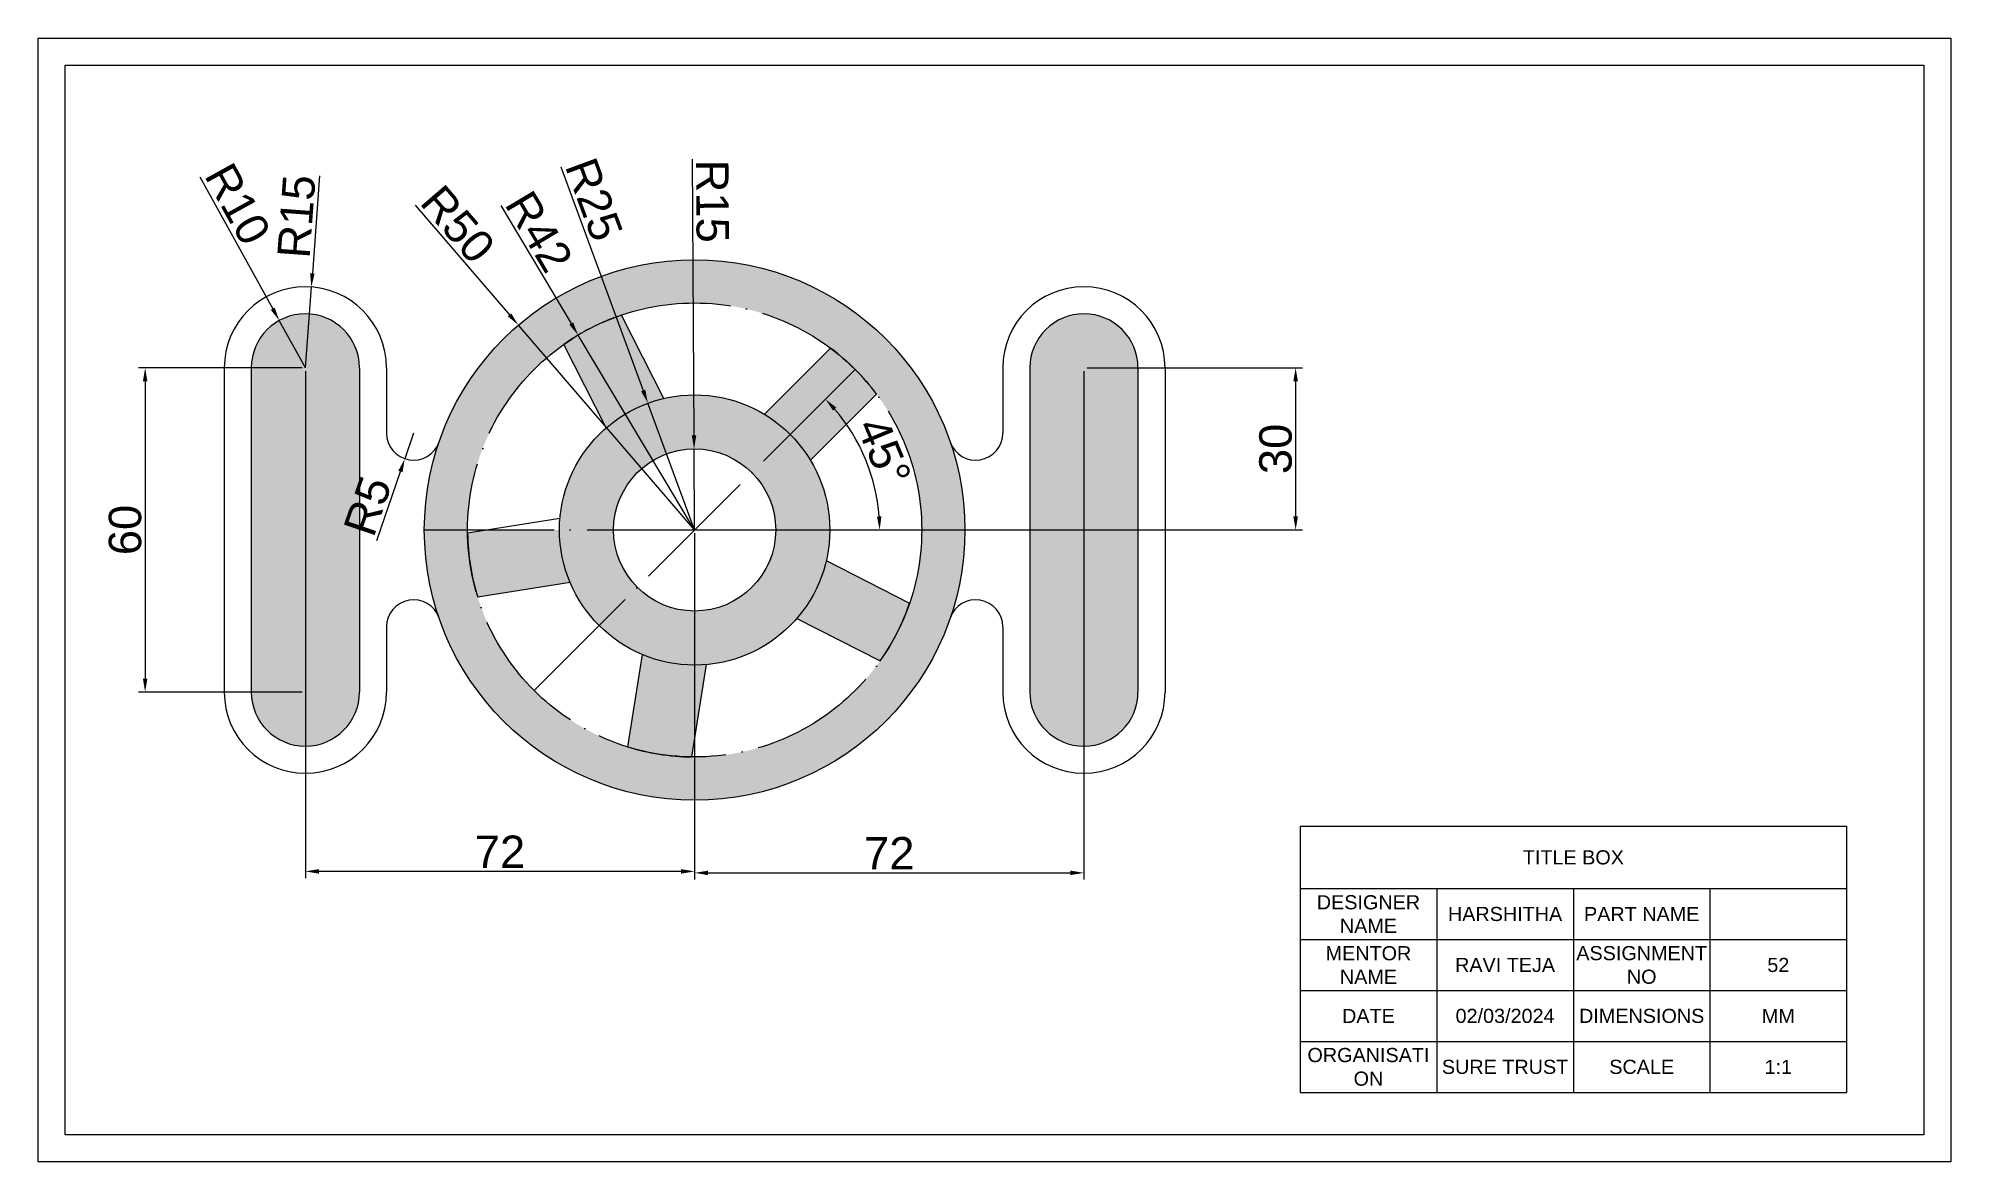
# Model space of a CAD drawing. Header units: millimetres. Extents: x 4290 to 7204, y 3759 to 4068.
# Drawn here: x 4720.2 to 5073.9, y 3797.7 to 4005.5 of the extents above; entities that cross this region are included whole.
import ezdxf

# ---------------------------------------------------------------- set-up
doc = ezdxf.new("R2010")
doc.units = ezdxf.units.MM
doc.linetypes.add('ACAD_ISO04W100', pattern=[30, 24, -3, 0, -3])
doc.styles.get("Standard").update_dxf_attribs({"font": 'arial.ttf'})
doc.dimstyles.new('ISO-25', dxfattribs={"dimtxt": 6, "dimasz": 2.5, "dimexe": 1.25, "dimexo": 0.625, "dimtad": 1, "dimtxsty": 'Standard', "dimcen": 2.5, "dimadec": 0, "dimazin": 0, "dimtfac": 1, "dimtmove": 0, "dimatfit": 3, "dimfxl": 1, "dimarcsym": 0})

msp = doc.modelspace()

# ---------------------------------------------------------------- texts
at = {"attachment_point": 5}
for s, width, insert, char_height in [('TITLE BOX', 101.08443, (5004.111, 3853.961), 2.6192), ('DESIGNER NAME', 25.27111, (4966.205, 3843.484), 2.61918), ('HARSHITHA', 25.27111, (4991.476, 3843.484), 2.6192), ('PART NAME', 25.27111, (5016.747, 3843.484), 2.6192), ('MENTOR NAME', 25.27111, (4966.205, 3834.055), 2.61918), ('RAVI TEJA', 25.27111, (4991.476, 3834.055), 2.6192), ('ASSIGNMENT NO', 25.27111, (5016.747, 3834.055), 2.61918), ('52', 25.27111, (5042.018, 3834.055), 2.6192), ('DATE', 25.27111, (4966.205, 3824.626), 2.6192), ('02/03/2024', 25.27111, (4991.476, 3824.626), 2.6192), ('DIMENSIONS', 25.27111, (5016.747, 3824.626), 2.6192), ('MM', 25.27111, (5042.018, 3824.626), 2.6192), ('ORGANISATI\\PON', 25.27111, (4966.205, 3815.197), 2.6192), ('SURE TRUST', 25.27111, (4991.476, 3815.197), 2.6192), ('SCALE', 25.27111, (5016.747, 3815.197), 2.6192), ('1:1', 25.27111, (5042.018, 3815.197), 2.6192)]:
    msp.add_mtext_dynamic_manual_height_columns(s, width=width, gutter_width=13.096, heights=[0], dxfattribs=dict(at, insert=insert, char_height=char_height))

# ---------------------------------------------------------------- blocks, each defined once
blk = doc.blocks.new('*U16')
for p, q in [((-10.36, -1.87), (1.87, 10.36)), ((-1.87, -10.36), (10.36, 1.87))]:
    blk.add_line(p, q)
blk = doc.blocks.new('*U17')
at = {"color": 0, "linetype": 'ByBlock', "lineweight": -2, "transparency": 16777216}
for p, rotation in [((5401.97, 3795.35), 72), ((5384.4, 3760.87), 144), ((5446.25, 3751.07), 288), ((5411.77, 3733.5), 216)]:
    blk.add_blockref('*U16', p, dxfattribs=dict(at, rotation=rotation))
blk.add_blockref('*U16', (5440.2, 3789.29), dxfattribs=at)
blk = doc.blocks.new('*D18')
at = {"color": 0, "lineweight": -2, "transparency": 16777216}
for p, q in [((4750.07, 3979.89), (4763.54, 3955.49)), ((4769.57, 3944.55), (4764.74, 3953.31))]:
    blk.add_line(p, q, dxfattribs=at)
at = {"color": 0, "transparency": 16777216}
blk.add_solid([(4763.9, 3955.7), (4763.17, 3955.29), (4764.74, 3953.31)], dxfattribs=at)
at = {"layer": 'Defpoints', "color": 0, "transparency": 16777216}
for p in [(4764.74, 3953.31), (4769.57, 3944.55)]:
    blk.add_point(p, dxfattribs=at)
at = {"color": 0, "transparency": 16777216, "insert": (4757.06, 3974.86), "char_height": 6, "attachment_point": 5, "rotation": 298.8918}
blk.add_mtext('R10', dxfattribs=at)
blk = doc.blocks.new('*D19')
at = {"color": 0, "lineweight": -2, "transparency": 16777216}
for p, q in [((4772.2, 3980.09), (4770.87, 3962)), ((4769.57, 3944.55), (4770.68, 3959.51))]:
    blk.add_line(p, q, dxfattribs=at)
at = {"color": 0, "transparency": 16777216}
blk.add_solid([(4770.45, 3962.03), (4771.28, 3961.97), (4770.68, 3959.51)], dxfattribs=at)
at = {"layer": 'Defpoints', "color": 0, "transparency": 16777216}
for p in [(4770.68, 3959.51), (4769.57, 3944.55)]:
    blk.add_point(p, dxfattribs=at)
at = {"color": 0, "transparency": 16777216, "insert": (4767.95, 3972.56), "char_height": 6, "attachment_point": 5, "rotation": 85.7668}
blk.add_mtext('R15', dxfattribs=at)
blk = doc.blocks.new('*D20')
at = {"color": 0, "lineweight": -2, "transparency": 16777216}
for p, q in [((4789.9, 3974.62), (4807.34, 3954.35)), ((4841.57, 3914.55), (4808.97, 3952.46))]:
    blk.add_line(p, q, dxfattribs=at)
at = {"color": 0, "transparency": 16777216}
blk.add_solid([(4807.65, 3954.62), (4807.02, 3954.08), (4808.97, 3952.46)], dxfattribs=at)
at = {"layer": 'Defpoints', "color": 0, "transparency": 16777216}
for p in [(4808.97, 3952.46), (4841.57, 3914.55)]:
    blk.add_point(p, dxfattribs=at)
at = {"color": 0, "transparency": 16777216, "insert": (4797.77, 3971.12), "char_height": 6, "attachment_point": 5, "rotation": 310.7034}
blk.add_mtext('R50', dxfattribs=at)
blk = doc.blocks.new('*D21')
at = {"color": 0, "lineweight": -2, "transparency": 16777216}
for p, q in [((4805.71, 3974.56), (4818.75, 3952.75)), ((4841.57, 3914.55), (4820.03, 3950.6))]:
    blk.add_line(p, q, dxfattribs=at)
at = {"color": 0, "transparency": 16777216}
blk.add_solid([(4819.1, 3952.96), (4818.39, 3952.54), (4820.03, 3950.6)], dxfattribs=at)
at = {"layer": 'Defpoints', "color": 0, "transparency": 16777216}
for p in [(4820.03, 3950.6), (4841.57, 3914.55)]:
    blk.add_point(p, dxfattribs=at)
at = {"color": 0, "transparency": 16777216, "insert": (4812.81, 3969.77), "char_height": 6, "attachment_point": 5, "rotation": 300.8633}
blk.add_mtext('R42', dxfattribs=at)
blk = doc.blocks.new('*D22')
at = {"color": 0, "lineweight": -2, "transparency": 16777216}
for p, q in [((4816.8, 3981.77), (4832.06, 3940.35)), ((4841.57, 3914.55), (4832.93, 3938.01))]:
    blk.add_line(p, q, dxfattribs=at)
at = {"color": 0, "transparency": 16777216}
blk.add_solid([(4832.45, 3940.5), (4831.67, 3940.21), (4832.93, 3938.01)], dxfattribs=at)
at = {"layer": 'Defpoints', "color": 0, "transparency": 16777216}
for p in [(4832.93, 3938.01), (4841.57, 3914.55)]:
    blk.add_point(p, dxfattribs=at)
at = {"color": 0, "transparency": 16777216, "insert": (4822.96, 3975.71), "char_height": 6, "attachment_point": 5, "rotation": 290.2346}
blk.add_mtext('R25', dxfattribs=at)
blk = doc.blocks.new('*D23')
at = {"color": 0, "lineweight": -2, "transparency": 16777216}
for p, q in [((4841.1, 3983.17), (4841.45, 3932.05)), ((4841.57, 3914.55), (4841.47, 3929.55))]:
    blk.add_line(p, q, dxfattribs=at)
at = {"color": 0, "transparency": 16777216}
blk.add_solid([(4841.87, 3932.05), (4841.04, 3932.05), (4841.47, 3929.55)], dxfattribs=at)
at = {"layer": 'Defpoints', "color": 0, "transparency": 16777216}
for p in [(4841.47, 3929.55), (4841.57, 3914.55)]:
    blk.add_point(p, dxfattribs=at)
at = {"color": 0, "transparency": 16777216, "insert": (4844.84, 3975.38), "char_height": 6, "attachment_point": 5, "rotation": 270.3993}
blk.add_mtext('R15', dxfattribs=at)
blk = doc.blocks.new('*D24')
at = {"color": 0, "lineweight": -2, "transparency": 16777216}
for p, q in [((4789.57, 3932.47), (4787.96, 3927.73)), ((4782.8, 3912.62), (4787.15, 3925.37))]:
    blk.add_line(p, q, dxfattribs=at)
at = {"color": 0, "transparency": 16777216}
blk.add_solid([(4786.76, 3925.5), (4787.55, 3925.23), (4787.96, 3927.73)], dxfattribs=at)
at = {"layer": 'Defpoints', "color": 0, "transparency": 16777216}
for p in [(4789.57, 3932.47), (4787.96, 3927.73)]:
    blk.add_point(p, dxfattribs=at)
at = {"color": 0, "transparency": 16777216, "insert": (4781.1, 3918.99), "char_height": 6, "attachment_point": 5, "rotation": 71.1677}
blk.add_mtext('R5', dxfattribs=at)
blk = doc.blocks.new('*D25')
at = {"color": 0, "lineweight": -2, "transparency": 16777216}
for p, q in [((4913.57, 3943.93), (4913.57, 3849.85)), ((4841.57, 3913.93), (4841.57, 3849.85)), ((4844.07, 3851.1), (4911.07, 3851.1))]:
    blk.add_line(p, q, dxfattribs=at)
at = {"color": 0, "transparency": 16777216}
for points in [[(4844.07, 3851.52), (4844.07, 3850.69), (4841.57, 3851.1)], [(4911.07, 3851.52), (4911.07, 3850.69), (4913.57, 3851.1)]]:
    blk.add_solid(points, dxfattribs=at)
at = {"layer": 'Defpoints', "color": 0, "transparency": 16777216}
for p in [(4913.57, 3944.55), (4841.57, 3914.55), (4913.57, 3851.1)]:
    blk.add_point(p, dxfattribs=at)
at = {"color": 0, "transparency": 16777216, "insert": (4877.57, 3854.74), "char_height": 6, "attachment_point": 5}
blk.add_mtext('72', dxfattribs=at)
blk = doc.blocks.new('*D26')
at = {"color": 0, "lineweight": -2, "transparency": 16777216}
for p, q in [((4769.57, 3943.93), (4769.57, 3850.13)), ((4841.57, 3913.93), (4841.57, 3850.13)), ((4839.07, 3851.38), (4772.07, 3851.38))]:
    blk.add_line(p, q, dxfattribs=at)
at = {"color": 0, "transparency": 16777216}
for points in [[(4772.07, 3851.79), (4772.07, 3850.96), (4769.57, 3851.38)], [(4839.07, 3851.79), (4839.07, 3850.96), (4841.57, 3851.38)]]:
    blk.add_solid(points, dxfattribs=at)
at = {"layer": 'Defpoints', "color": 0, "transparency": 16777216}
for p in [(4769.57, 3944.55), (4841.57, 3914.55), (4769.57, 3851.38)]:
    blk.add_point(p, dxfattribs=at)
at = {"color": 0, "transparency": 16777216, "insert": (4805.57, 3855.01), "char_height": 6, "attachment_point": 5}
blk.add_mtext('72', dxfattribs=at)
blk = doc.blocks.new('*D27')
at = {"color": 0, "lineweight": -2, "transparency": 16777216}
for p, q in [((4768.95, 3944.55), (4738.69, 3944.55)), ((4739.94, 3942.05), (4739.94, 3887.05)), ((4768.95, 3884.55), (4738.69, 3884.55))]:
    blk.add_line(p, q, dxfattribs=at)
at = {"color": 0, "transparency": 16777216}
for points in [[(4739.52, 3942.05), (4740.35, 3942.05), (4739.94, 3944.55)], [(4739.52, 3887.05), (4740.35, 3887.05), (4739.94, 3884.55)]]:
    blk.add_solid(points, dxfattribs=at)
at = {"layer": 'Defpoints', "color": 0, "transparency": 16777216}
for p in [(4769.57, 3944.55), (4739.94, 3884.55), (4769.57, 3884.55)]:
    blk.add_point(p, dxfattribs=at)
at = {"color": 0, "transparency": 16777216, "insert": (4736.25, 3914.55), "char_height": 6, "attachment_point": 5, "rotation": 90}
blk.add_mtext('60', dxfattribs=at)
blk = doc.blocks.new('*D28')
at = {"color": 0, "lineweight": -2, "transparency": 16777216}
for p, q in [((4914.2, 3944.55), (4953.99, 3944.55)), ((4952.74, 3942.05), (4952.74, 3917.05)), ((4842.2, 3914.55), (4953.99, 3914.55))]:
    blk.add_line(p, q, dxfattribs=at)
at = {"color": 0, "transparency": 16777216}
for points in [[(4952.32, 3942.05), (4953.16, 3942.05), (4952.74, 3944.55)], [(4952.32, 3917.05), (4953.16, 3917.05), (4952.74, 3914.55)]]:
    blk.add_solid(points, dxfattribs=at)
at = {"layer": 'Defpoints', "color": 0, "transparency": 16777216}
for p in [(4913.57, 3944.55), (4841.57, 3914.55), (4952.74, 3914.55)]:
    blk.add_point(p, dxfattribs=at)
at = {"color": 0, "transparency": 16777216, "insert": (4949.05, 3929.55), "char_height": 6, "attachment_point": 5, "rotation": 90}
blk.add_mtext('30', dxfattribs=at)
blk = doc.blocks.new('*D29')
at = {"color": 0, "lineweight": -2, "transparency": 16777216}
blk.add_arc((4841.57, 3914.55), 34.22, 4.1863, 40.8137, dxfattribs=at)
at = {"color": 0, "transparency": 16777216}
for points in [[(4867.17, 3936.64), (4867.78, 3937.2), (4865.77, 3938.75)], [(4876.12, 3917.06), (4875.29, 3917.03), (4875.8, 3914.55)]]:
    blk.add_solid(points, dxfattribs=at)
at = {"layer": 'Defpoints', "color": 0, "transparency": 16777216}
for p in [(4871.27, 3944.25), (4874.63, 3923.41), (4791.57, 3914.55), (4891.57, 3914.55), (4811.88, 3884.85)]:
    blk.add_point(p, dxfattribs=at)
at = {"color": 0, "transparency": 16777216, "insert": (4876.59, 3929.05), "char_height": 6, "attachment_point": 5, "rotation": 292.5}
blk.add_mtext('45°', dxfattribs=at)
blk = doc.blocks.new('*T96')
at = {"color": 0, "linetype": 'ByBlock', "lineweight": -2, "transparency": 16777216}
for p, q in [((0, 0), (101.08, 0)), ((0, 0), (0, -49.24)), ((101.08, 0), (101.08, -49.24)), ((0, -11.52), (101.08, -11.52)), ((25.27, -11.52), (25.27, -49.24)), ((50.54, -11.52), (50.54, -49.24)), ((75.81, -11.52), (75.81, -49.24)), ((0, -20.95), (101.08, -20.95)), ((0, -30.38), (101.08, -30.38)), ((0, -39.81), (101.08, -39.81)), ((0, -49.24), (101.08, -49.24))]:
    blk.add_line(p, q, dxfattribs=at)

# ---------------------------------------------------------------- dimensions: what is measured, and where the dimension line sits
for center, mpoint, picture, middle in [((4841.575, 3914.55), (4832.928, 3938.008), '*D22', (4819.5, 3974.435)), ((4769.575, 3944.55), (4764.743, 3953.306), '*D18', (4753.834, 3973.074)), ((4841.575, 3914.55), (4841.47, 3929.55), '*D23', (4841.151, 3975.358)), ((4841.575, 3914.55), (4808.967, 3952.455), '*D20', (4794.978, 3968.718)), ((4841.575, 3914.55), (4820.029, 3950.603), '*D21', (4809.691, 3967.901)), ((4789.575, 3932.467), (4787.961, 3927.735), '*D24', (4784.575, 3917.807))]:
    dim = msp.add_radius_dim(center=center, mpoint=mpoint, dimstyle='ISO-25')
    dim.commit()
    dim.dimension.update_dxf_attribs({"geometry": picture, "text_midpoint": middle, "dimtype": 164})
dim = msp.add_radius_dim(center=(4769.575, 3944.55), mpoint=(4770.682, 3959.509), dimstyle='ISO-25')
dim.commit()
dim.dimension.update_dxf_attribs({"geometry": '*D19', "text_midpoint": (4767.95, 3972.563)})
for base, p1, p2, picture, middle in [((4739.938, 3884.55), (4769.575, 3944.55), (4769.575, 3884.55), '*D27', (4736.249, 3914.55)), ((4952.74, 3914.55), (4913.575, 3944.55), (4841.575, 3914.55), '*D28', (4949.049, 3929.55))]:
    dim = msp.add_linear_dim(base=base, p1=p1, p2=p2, angle=90, dimstyle='ISO-25')
    dim.commit()
    dim.dimension.update_dxf_attribs({"geometry": picture, "text_midpoint": middle})
for base, p2, picture, middle in [((4769.575, 3851.377), (4769.575, 3944.55), '*D26', (4805.575, 3855.014)), ((4913.575, 3851.105), (4913.575, 3944.55), '*D25', (4877.575, 3854.742))]:
    dim = msp.add_linear_dim(base=base, p1=(4841.575, 3914.55), p2=p2, dimstyle='ISO-25')
    dim.commit()
    dim.dimension.update_dxf_attribs({"geometry": picture, "text_midpoint": middle})
dim = msp.add_angular_dim_2l(base=(4874.633, 3923.408), line1=((4791.575, 3914.55), (4891.575, 3914.55)), line2=((4871.273, 3944.249), (4811.876, 3884.852)), dimstyle='ISO-25')
dim.commit()
dim.dimension.update_dxf_attribs({"geometry": '*D29', "text_midpoint": (4876.59, 3929.054)})

# ---------------------------------------------------------------- hatches: boundary and pattern name
at = {"true_color": 0x2776bb}
h = msp.add_hatch(color=152, dxfattribs=at)
h.dxf.hatch_style = 1
h.paths.add_polyline_path([(4791.575, 3914.55), (4799.575, 3914.55, -1), (4883.575, 3914.55), (4891.575, 3914.55, 1)])
h.paths.add_polyline_path([(4799.575, 3914.55), (4791.575, 3914.55, 1), (4891.575, 3914.55), (4883.575, 3914.55, -1)])
h.paths.add_polyline_path([(4871.273, 3944.249, 0.0358522), (4866.726, 3948.187), (4854.493, 3935.954, -0.0606657), (4859.252, 3932.228)], flags=17)
h.paths.add_polyline_path([(4875.211, 3939.702, 0.0358522), (4871.273, 3944.249), (4859.252, 3932.228, -0.0606657), (4862.978, 3927.469)], flags=17)
h.paths.add_polyline_path([(4865.923, 3908.878, -0.1217796), (4860.475, 3898.186), (4875.889, 3890.332, 0.0717968), (4881.337, 3901.024)], flags=17)
h.paths.add_polyline_path([(4843.704, 3889.641, -0.1217796), (4831.852, 3891.518), (4829.146, 3874.432, 0.0717968), (4840.998, 3872.554)], flags=17)
h.paths.add_polyline_path([(4816.575, 3914.55), (4803.22, 3914.55), (4799.579, 3913.974, 0.0717968), (4801.456, 3902.121), (4818.543, 3904.828, -0.1001946)], flags=17)
h.paths.add_polyline_path([(4828.049, 3954.313, 0.0717968), (4817.357, 3948.865), (4825.211, 3933.451, -0.1217796), (4835.903, 3938.898)], flags=17)
h.paths.add_polyline_path([(4854.493, 3935.954, 0.5838464), (4816.575, 3914.55), (4826.575, 3914.55, -0.6681786), (4852.181, 3925.157), (4859.252, 3932.228, 0.0606657)], flags=17)
h.paths.add_polyline_path([(4866.575, 3914.55), (4856.575, 3914.55, -0.6681786), (4830.968, 3903.944), (4823.897, 3896.873, 0.6681786)], flags=17)
h.paths.add_polyline_path([(4826.575, 3914.55), (4816.575, 3914.55, 0.1989124), (4823.897, 3896.873), (4830.968, 3903.944, -0.1989124)], flags=17)
h.paths.add_polyline_path([(4859.252, 3932.228), (4852.181, 3925.157, -0.1989124), (4856.575, 3914.55), (4866.575, 3914.55, 0.1989124)], flags=17)
h = msp.add_hatch(color=256)
h.dxf.hatch_style = 1
h.set_gradient(color1=(0, 0, 255), color2=(255, 255, 0), tint=1, name='INVCYLINDER')
h.paths.add_polyline_path([(4759.575, 3884.55, 1), (4779.575, 3884.55), (4779.575, 3944.55, 1), (4759.575, 3944.55)])
h.paths.add_polyline_path([(4903.575, 3884.55, 1), (4923.575, 3884.55), (4923.575, 3944.55, 1), (4903.575, 3944.55)])

# ---------------------------------------------------------------- linework, layer by layer
for p, q in [((4754.575, 3944.55), (4754.575, 3884.55)), ((4759.575, 3944.55), (4759.575, 3884.55)), ((4779.575, 3944.55), (4779.575, 3884.55)), ((4784.575, 3944.55), (4784.575, 3932.467)), ((4898.575, 3944.55), (4898.575, 3932.467)), ((4903.575, 3944.55), (4903.575, 3884.55)), ((4923.575, 3944.55), (4923.575, 3884.55)), ((4928.575, 3944.55), (4928.575, 3884.55)), ((4784.575, 3896.634), (4784.575, 3884.55)), ((4898.575, 3896.634), (4898.575, 3884.55))]:
    msp.add_line(p, q)
at = {"linetype": 'ACAD_ISO04W100'}
for p, q in [((4871.273, 3944.249), (4811.876, 3884.852)), ((4791.575, 3914.55), (4891.575, 3914.55))]:
    msp.add_line(p, q, dxfattribs=at)
for points in [[(4720.165, 4005.537), (5073.911, 4005.537), (5073.911, 3797.652), (4720.165, 3797.652)], [(4725.165, 4000.537), (5068.911, 4000.537), (5068.911, 3802.652), (4725.165, 3802.652)]]:
    msp.add_lwpolyline(points, close=True)
for radius in [50, 25, 15]:
    msp.add_circle((4841.575, 3914.55), radius)
msp.add_circle((4841.575, 3914.55), 42, dxfattribs=at)
for centre, radius, start, end in [((4769.575, 3944.55), 15, 0, 180), ((4913.575, 3944.55), 15, 0, 180), ((4769.575, 3944.55), 10, 0, 180), ((4841.575, 3914.55), 42, 108.78679, 125.21321), ((4913.575, 3944.55), 10, 0, 180), ((4841.575, 3914.55), 42, 36.78679, 53.21321), ((4789.575, 3932.467), 5, 180, 340.98873), ((4893.575, 3932.467), 5, 199.01127, 0), ((4841.575, 3914.55), 42, 180.78679, 197.21321), ((4789.575, 3896.634), 5, 19.01127, 180), ((4841.575, 3914.55), 42, 324.78679, 341.21321), ((4893.575, 3896.634), 5, 0, 160.98873), ((4769.575, 3884.55), 15, 180, 0), ((4769.575, 3884.55), 10, 180, 0), ((4913.575, 3884.55), 15, 180, 0), ((4913.575, 3884.55), 10, 180, 0), ((4841.575, 3914.55), 42, 252.78679, 269.21321)]:
    msp.add_arc(centre, radius, start, end)

# ---------------------------------------------------------------- block references
for name, p in [('*U17', (-575.343, 148.536)), ('*T96', (4953.569, 3859.723))]:
    msp.add_blockref(name, p)

msp.set_redraw_order([(e.dxf.handle, doc.entitydb.next_handle()) for e in msp.query("TEXT MTEXT ATTDEF DIMENSION ARC_DIMENSION")])  # texts and dimensions are drawn at this point

doc.saveas('drawing.dxf')
